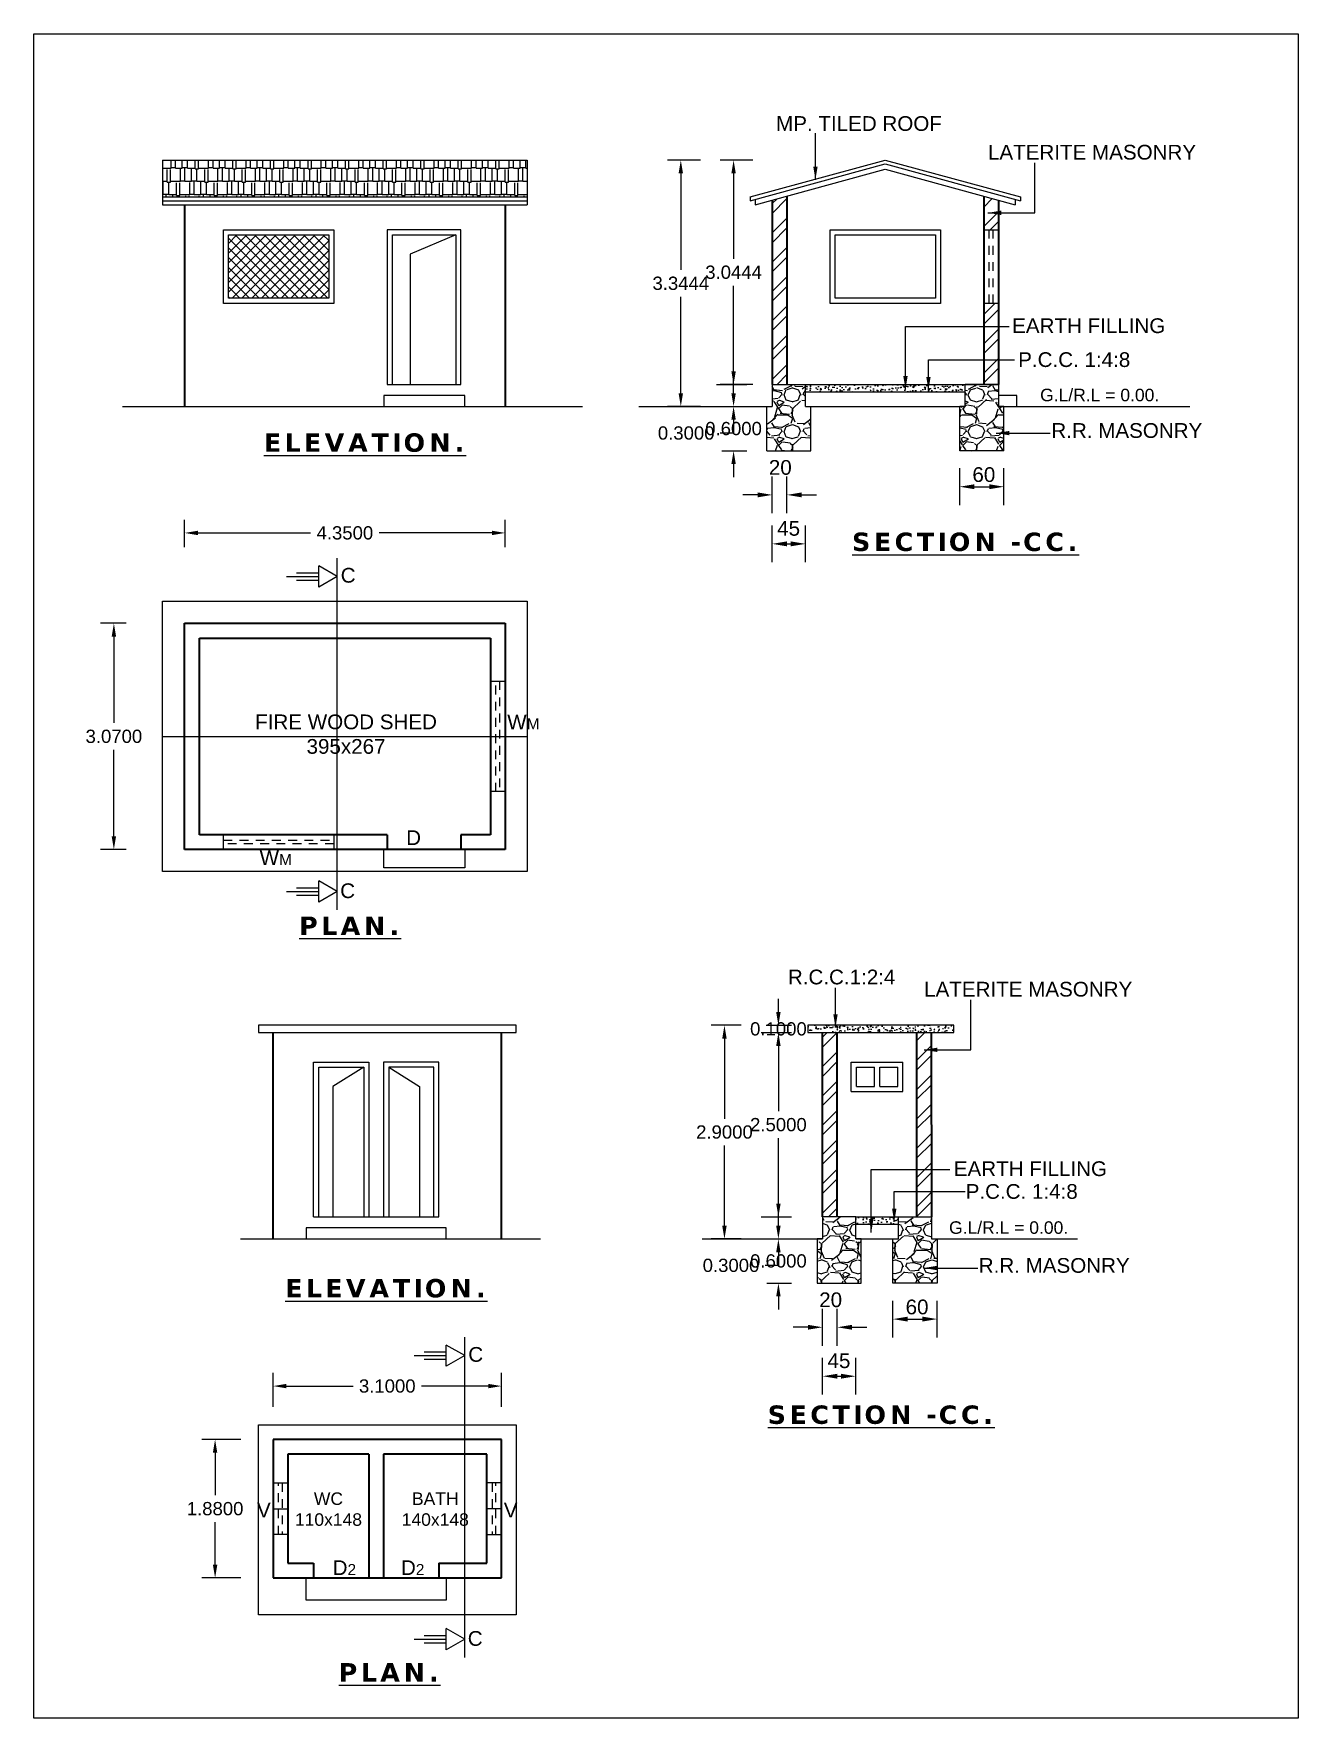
# Model space of a CAD drawing. Header units: metres. Extents: x 14 to 203, y 4 to 269.
# Drawn here: x 24.18 to 41.35, y 13.54 to 36.41 of the extents above; entities that cross this region are included whole.
import ezdxf

# ---------------------------------------------------------------- set-up
doc = ezdxf.new("R2010")
doc.units = ezdxf.units.M
doc.header["$MEASUREMENT"] = 0
doc.linetypes.add('ACAD_ISO02W100', pattern=[15, 12, -3])
doc.linetypes.add('ACAD_ISO09W100', pattern=[45, 24, -3, 6, -3, 6, -3])
doc.layers.add('BLK_1_FLR_0_BLT_UP_AREA_EXISTING', color=7, linetype='Continuous', plot=False)
doc.layers.add('BLK_1_HT_OF_BLDG', color=5, linetype='Continuous', plot=False)
doc.layers.add('BLK_2_FLR_0_BLT_UP_AREA_EXISTING', color=7, linetype='Continuous')
doc.layers.add('BLK_2_HT_OF_BLDG', color=5, linetype='Continuous')
doc.styles.get("Standard").update_dxf_attribs({"font": 'ARIAL.TTF'})
doc.dimstyles.get("Standard").update_dxf_attribs({"dimtxt": 0.18, "dimasz": 0.18, "dimexe": 0.18, "dimexo": 0.0625, "dimgap": 0.09, "dimtad": 0, "dimtih": 1, "dimtoh": 1, "dimdec": 4, "dimzin": 0, "dimdsep": 46, "dimtxsty": 'Standard', "dimcen": 0.09, "dimadec": 0, "dimazin": 0, "dimtfac": 1, "dimtdec": 4, "dimtofl": 0, "dimtmove": 0, "dimatfit": 3, "dimfxl": 1, "dimtolj": 1, "dimtzin": 0, "dimarcsym": 0})
pattern_1 = [(50, (-1184.629792544106, 198.1654345888273), (0.1434520365201507, -0.012550426996519), [0.015, -0.165]), (355, (-1184.629792544106, 198.1654345888273), (-0.0277502667226, 0.1504384267400024), [0.012, -0.132]), (100.4514, (-1184.617838208106, 198.1643887208273), (0.1157018763428043, 0.1378879084121907), [0.012748038, -0.1402284223999999]), (46.18419999999999, (-1184.629792544106, 198.2054345888273), (0.2134482097251289, -0.0331038028658036), [0.0225, -0.2475]), (96.63559999999998, (-1184.612005195106, 198.2026759274273), (0.1869325411097407, 0.1948235741800884), [0.0191220576, -0.2103426]), (351.1842000000001, (-1184.629792544106, 198.2054345888273), (0.1869323890267254, 0.1948237201850649), [0.018, -0.198]), (21, (-1184.609792544106, 198.1954345888273), (0.1193814104236923, -0.0805237781330678), [0.015, -0.165]), (326, (-1184.609792544106, 198.1954345888273), (0.0486630663843164, 0.1450300090093706), [0.012, -0.132]), (71.45140000000002, (-1184.599844097506, 198.1887242676273), (0.168044525716298, 0.0645060993419905), [0.012748038, -0.1402284223999999]), (37.5, (-1184.629792544106, 198.1654345888273), (0.0024319710634581, 0.0665787707662623), [0, -0.1304, 0, -0.134, 0, -0.1325]), (7.499999999999998, (-1184.629792544106, 198.1654345888273), (0.0526139074884297, 0.0788823423764721), [0, -0.0764, 0, -0.1274, 0, -0.0505]), (327.5, (-1184.674392544106, 198.1654345888273), (0.1067644872344818, -0.004510974346876), [0, -0.05, 0, -0.156, 0, -0.207]), (317.5, (-1184.694392544106, 198.1654345888273), (0.1166372338684772, 0.0200209964664635), [0, -0.065, 0, -0.1036, 0, -0.147])]

msp = doc.modelspace()

# ---------------------------------------------------------------- texts
at = {"ltscale": 2}
for s, insert, char_height, width, attachment_point in [('MP. TILED ROOF', (34.25759860889684, 35.28655241762525), 0.2, 2.328700848662411, 1), ('LATERITE MASONRY', (39.95867191594863, 34.89728552197657), 0.2, 3.917572442727686, 3), ('EARTH FILLING', (37.46134055181511, 32.54227226195256), 0.2, 3.917572442727686, 1), ('P.C.C. 1:4:8', (37.54384774764407, 32.08179730155475), 0.2, 3.917572442727686, 1), ('G.L/R.L = 0.00.', (38.65015245416709, 31.50054897692186), 0.17, 1.902309578302373, 5), ('R.R. MASONRY', (40.04270563638335, 31.11964341415224), 0.2, 3.917572442727686, 3), ('{\\fVerdana|b1|i0|c0|p34;\\T1.2;\\LELEVATION.}', (27.30598619014234, 30.98114104159016), 0.25, 2.736021537116902, 1), ('{\\fVerdana|b1|i0|c0|p34;\\T1.2;\\LSECTION -CC.}', (35.28913493919834, 29.63391553307975), 0.25, 3.124138712859421, 1), ('C', (28.34779587770658, 29.15442295746885), 0.2, 0.3750695837962849, 1), ('C', (28.34068830203558, 24.87274068751074), 0.2, 0.3750695837962849, 1), ('{\\fVerdana|b1|i0|c0|p34;\\T1.2;\\LPLAN.}', (27.78316874575313, 24.42243928522767), 0.25, 1.267635154553572, 1), ('R.C.C.1:2:4', (34.41787322351496, 23.70169282727345), 0.2, 3.917572442727686, 1), ('LATERITE MASONRY', (39.09240177388921, 23.53598232548136), 0.2, 3.917572442727686, 3), ('EARTH FILLING', (36.66963969278237, 21.0996215941997), 0.2, 3.917572442727686, 1), ('P.C.C. 1:4:8', (36.83071376511299, 20.79067322614779), 0.2, 3.917572442727686, 1), ('G.L/R.L = 0.00.', (37.41380194837103, 20.19925810273573), 0.17, 1.902309578302373, 5), ('R.R. MASONRY', (39.05760676594565, 19.7864365494146), 0.2, 3.917572442727686, 3), ('{\\fVerdana|b1|i0|c0|p34;\\T1.2;\\LELEVATION.}', (27.59464021414067, 19.50241689284736), 0.25, 2.736021537116902, 1), ('C', (30.07935949513819, 18.57863267912), 0.2, 0.3750695837962849, 1), ('{\\fVerdana|b1|i0|c0|p34;\\T1.2;\\LSECTION -CC.}', (34.14403658683881, 17.78570593861252), 0.25, 3.124138712859421, 1), ('C', (30.07225191946725, 14.72329166940689), 0.2, 0.3750695837962849, 1), ('{\\fVerdana|b1|i0|c0|p34;\\T1.2;\\LPLAN.}', (28.32101527723649, 14.28802061694492), 0.25, 1.267635154553572, 1)]:
    msp.add_mtext(s, dxfattribs=dict(at, insert=insert, char_height=char_height, width=width, attachment_point=attachment_point))
at = {"ltscale": 2, "char_height": 0.2, "attachment_point": 5}
for s, insert in [('\\A1;20', (34.31472134508465, 30.51713938860665)), ('\\A1;60', (37.07774616801936, 30.42002751480757)), ('\\A1;45', (34.42768408573045, 29.69010169188107)), ('\\A1;20', (34.99817458586984, 19.21867230922581)), ('\\A1;60', (36.17119940880548, 19.12156043542656)), ('\\A1;45', (35.11113732651569, 18.3916346125002))]:
    msp.add_mtext(s, dxfattribs=dict(at, insert=insert))
at = {"ltscale": 1.5, "attachment_point": 5}
for s, insert, char_height, width in [('FIRE WOOD SHED\\P395x267', (28.42016123320383, 26.89684255712945), 0.2, 2.665070143828924), ('W{\\H0.75x;M}', (30.82745258371364, 27.06280264449845), 0.2, 0.2222104981984012), ('D', (29.33711892082232, 25.49292617790015), 0.2, 0.2222104981984012), ('W{\\H0.75x;M}', (27.46590432645951, 25.22114624526225), 0.2, 0.2222104981984012), ('V', (27.30465482360978, 16.36531146619997), 0.2, 0.2222104981984012), ('WC\\P110x148', (28.18135194664262, 16.37745303215116), 0.17, 0.9301062659212039), ('BATH\\P140x148', (29.6313519466425, 16.37745303215128), 0.17, 0.9301062659212039), ('V', (30.65468629284846, 16.36531146619997), 0.2, 0.2222104981984012), ('D{\\H0.75x;2}', (28.39751244988963, 15.58368147836518), 0.2, 0.2222104981984012), ('D{\\H0.75x;2}', (29.32442033689302, 15.58368147836518), 0.2, 0.2222104981984012)]:
    msp.add_mtext(s, dxfattribs=dict(at, insert=insert, char_height=char_height, width=width))

# ---------------------------------------------------------------- blocks, each defined once
blk = doc.blocks.new('A$C3F4E3B21')
at = {"lineweight": 13}
for p, q in [((-2.213434982e-06, 150.0000149215157), (19.99999778656501, 150.0000149215157)), ((-2.2134352093e-06, 1.49215154579e-05), (-2.213434982e-06, 150.0000149215157)), ((19.99999778656501, 150.0000149215157), (19.99999778656478, 1.49215154579e-05)), ((19.99999778656478, 1.49215154579e-05), (-2.2134352093e-06, 1.49215154579e-05))]:
    blk.add_line(p, q, dxfattribs=at)
at = {"linetype": 'ACAD_ISO02W100', "lineweight": 13}
for p, q in [((7.499997786564789, 1.49215154579e-05), (7.499997786565018, 150.0000149215157)), ((12.49999778656502, 150.0000149215157), (12.49999778656479, 1.49215154579e-05))]:
    blk.add_line(p, q, dxfattribs=at)
blk = doc.blocks.new('*D75')
at = {"color": 0, "lineweight": -2, "ltscale": 1.5, "transparency": 16777216}
for p, q in [((26.22953115875436, 29.43428548591956), (26.22953115875436, 29.80931045350007)), ((30.57953115875432, 29.43428548591956), (30.57953115875432, 29.80931045350007)), ((26.40953115875436, 29.62931045350007), (27.93758709327003, 29.62931045350007)), ((30.39953115875432, 29.62931045350007), (28.87147522423865, 29.62931045350007))]:
    blk.add_line(p, q, dxfattribs=at)
at = {"color": 0, "ltscale": 1.5, "transparency": 16777216}
for points in [[(26.40953115875436, 29.65931045350007), (26.40953115875436, 29.59931045350007), (26.22953115875436, 29.62931045350007)], [(30.39953115875432, 29.65931045350007), (30.39953115875432, 29.59931045350007), (30.57953115875432, 29.62931045350007)]]:
    blk.add_solid(points, dxfattribs=at)
at = {"layer": 'Defpoints', "color": 0, "ltscale": 1.5, "transparency": 16777216}
for p in [(30.57953115875432, 29.62931045350007), (26.22953115875436, 29.37178548591956), (30.57953115875432, 29.37178548591956)]:
    blk.add_point(p, dxfattribs=at)
at = {"color": 0, "ltscale": 1.5, "transparency": 16777216, "insert": (28.40453115875434, 29.62931045350007), "char_height": 0.18, "attachment_point": 5}
blk.add_mtext('\\A1;4.3500', dxfattribs=at)
blk = doc.blocks.new('*D76')
at = {"color": 0, "lineweight": -2, "ltscale": 1.5, "transparency": 16777216}
for p, q in [((25.4340459017215, 28.40255673552025), (25.08876963566236, 28.40255673552025)), ((25.26876963566235, 28.22255673552025), (25.26876963566235, 27.04952126485182)), ((25.26876963566235, 25.51255673552037), (25.26876963566235, 26.6855922061888)), ((25.4340459017215, 25.33255673552037), (25.08876963566236, 25.33255673552037))]:
    blk.add_line(p, q, dxfattribs=at)
at = {"color": 0, "ltscale": 1.5, "transparency": 16777216}
for points in [[(25.23876963566235, 28.22255673552025), (25.29876963566235, 28.22255673552025), (25.26876963566235, 28.40255673552025)], [(25.23876963566235, 25.51255673552037), (25.29876963566235, 25.51255673552037), (25.26876963566235, 25.33255673552037)]]:
    blk.add_solid(points, dxfattribs=at)
at = {"layer": 'Defpoints', "color": 0, "ltscale": 1.5, "transparency": 16777216}
for p in [(25.49654590172151, 28.40255673552025), (25.26876963566235, 25.33255673552037), (25.49654590172151, 25.33255673552037)]:
    blk.add_point(p, dxfattribs=at)
at = {"color": 0, "ltscale": 1.5, "transparency": 16777216, "insert": (25.26876963566234, 26.86755673552032), "char_height": 0.18, "attachment_point": 5}
blk.add_mtext('\\A1;3.0700', dxfattribs=at)
blk = doc.blocks.new('A$C6FE02BB8')
at = {"lineweight": 13}
for p, q in [((-9.3967306384e-05, -5.8797343172e-06), (-9.3967306384e-05, 19.99999412026568)), ((-9.3967306384e-05, 19.99999412026568), (149.9999060326936, 19.99999412026568)), ((149.9999060326936, 19.99999412026568), (149.9999060326936, -5.8797343172e-06)), ((149.9999060326936, -5.8797343172e-06), (-9.3967306384e-05, -5.8797343172e-06))]:
    blk.add_line(p, q, dxfattribs=at)
at = {"linetype": 'ACAD_ISO02W100', "lineweight": 13}
for p, q in [((-9.3967306384e-05, 12.49999412026568), (149.9999060326936, 12.49999412026568)), ((149.9999060326936, 7.499994120265682), (-9.3967306384e-05, 7.499994120265682))]:
    blk.add_line(p, q, dxfattribs=at)
blk = doc.blocks.new('A$C7C5553B5')
at = {"lineweight": 13}
for p, q in [((0.0001190226030303, 100.0000061043383), (20.00011902260303, 100.0000061043383)), ((0.0001190226030303, 6.1043383539e-06), (0.0001190226030303, 100.0000061043383)), ((0.0001190226030303, 100.0000061043383), (20.00011902260303, 100.0000061043383)), ((20.00011902260303, 100.0000061043383), (20.00011902260303, 6.1043383539e-06)), ((20.00011902260303, 6.1043383539e-06), (0.0001190226030303, 6.1043383539e-06))]:
    blk.add_line(p, q, dxfattribs=at)
at = {"linetype": 'ACAD_ISO02W100', "lineweight": 13}
for p, q in [((7.50011902260303, 6.1043383539e-06), (7.50011902260303, 100.0000061043383)), ((12.50011902260303, 100.0000061043383), (12.50011902260303, 6.1043383539e-06))]:
    blk.add_line(p, q, dxfattribs=at)
blk = doc.blocks.new('A$C154754DE')
at = {"lineweight": 13, "ltscale": 1.5}
blk.add_blockref('A$C7C5553B5', (-20.00011902260303, -100.0000061043383), dxfattribs=at)
blk = doc.blocks.new('A$C644366BB')
for p, q in [((0, 0), (45, 0)), ((45, -30), (45, 0)), ((-7.5, -90), (-7.5, -30)), ((-7.5, -30), (0, -30)), ((45, -30), (52.5, -30)), ((52.5, -90), (52.5, -30)), ((-7.5, -90), (52.5, -90))]:
    blk.add_line(p, q)
at = {"ltscale": 2}
blk.add_line((0, 0), (0, -30), dxfattribs=at)
blk = doc.blocks.new('*D77')
at = {"color": 0, "lineweight": -2, "ltscale": 1.5, "transparency": 16777216}
for p, q in [((33.68052248269885, 31.82493215420167), (33.68052248269885, 32.00493215420167)), ((33.4468371038318, 31.64493215420167), (33.86052248269885, 31.64493215420167)), ((33.4468371038318, 31.34493215420175), (33.86052248269885, 31.34493215420175)), ((33.68052248269885, 31.16493215420174), (33.68052248269885, 30.98493215420174)), ((33.68052248269885, 30.98493215420174), (33.50052248269885, 30.98493215420174))]:
    blk.add_line(p, q, dxfattribs=at)
at = {"color": 0, "ltscale": 1.5, "transparency": 16777216}
for points in [[(33.65052248269885, 31.82493215420167), (33.71052248269885, 31.82493215420167), (33.68052248269885, 31.64493215420167)], [(33.65052248269885, 31.16493215420174), (33.71052248269885, 31.16493215420174), (33.68052248269885, 31.34493215420175)]]:
    blk.add_solid(points, dxfattribs=at)
at = {"layer": 'Defpoints', "color": 0, "ltscale": 1.5, "transparency": 16777216}
for p in [(33.3843371038318, 31.64493215420167), (33.3843371038318, 31.34493215420175), (33.68052248269885, 31.34493215420175)]:
    blk.add_point(p, dxfattribs=at)
at = {"color": 0, "ltscale": 1.5, "transparency": 16777216, "insert": (33.03720051816951, 30.98493215420175), "char_height": 0.18, "attachment_point": 5}
blk.add_mtext('\\A1;0.3000', dxfattribs=at)
blk = doc.blocks.new('*D78')
at = {"color": 0, "lineweight": -2, "ltscale": 1.5, "transparency": 16777216}
for p, q in [((33.68052248269886, 31.52493215420174), (33.68052248269886, 31.70493215420175)), ((33.52183710383219, 31.34493215420175), (33.86052248269886, 31.34493215420175)), ((33.52183710383219, 30.74493215420174), (33.86052248269886, 30.74493215420174)), ((33.68052248269886, 30.56493215420174), (33.68052248269886, 30.38493215420174))]:
    blk.add_line(p, q, dxfattribs=at)
at = {"color": 0, "ltscale": 1.5, "transparency": 16777216}
for points in [[(33.65052248269885, 31.52493215420174), (33.71052248269886, 31.52493215420174), (33.68052248269886, 31.34493215420175)], [(33.65052248269885, 30.56493215420174), (33.71052248269886, 30.56493215420174), (33.68052248269886, 30.74493215420174)]]:
    blk.add_solid(points, dxfattribs=at)
at = {"layer": 'Defpoints', "color": 0, "ltscale": 1.5, "transparency": 16777216}
for p in [(33.45933710383218, 31.34493215420175), (33.45933710383218, 30.74493215420174), (33.68052248269886, 30.74493215420174)]:
    blk.add_point(p, dxfattribs=at)
at = {"color": 0, "ltscale": 1.5, "transparency": 16777216, "insert": (33.68052248269885, 31.04493215420226), "char_height": 0.18, "attachment_point": 5}
blk.add_mtext('\\A1;0.6000', dxfattribs=at)
blk = doc.blocks.new('*D79')
at = {"color": 0, "lineweight": -2, "ltscale": 1.5, "transparency": 16777216}
for p, q in [((33.94149240600001, 34.68930710997876), (33.50052248269885, 34.68930710997876)), ((33.68052248269885, 34.50930710997876), (33.68052248269885, 33.34908416142173)), ((33.68052248269885, 31.82493215420167), (33.68052248269885, 32.9851551027587)), ((33.9421174059998, 31.64493215420167), (33.50052248269885, 31.64493215420167))]:
    blk.add_line(p, q, dxfattribs=at)
at = {"color": 0, "ltscale": 1.5, "transparency": 16777216}
for points in [[(33.65052248269885, 34.50930710997876), (33.71052248269885, 34.50930710997876), (33.68052248269885, 34.68930710997876)], [(33.65052248269885, 31.82493215420167), (33.71052248269885, 31.82493215420167), (33.68052248269885, 31.64493215420167)]]:
    blk.add_solid(points, dxfattribs=at)
at = {"layer": 'Defpoints', "color": 0, "ltscale": 1.5, "transparency": 16777216}
for p in [(34.00399240600001, 34.68930710997876), (33.68052248269885, 31.64493215420167), (34.00461740599979, 31.64493215420167)]:
    blk.add_point(p, dxfattribs=at)
at = {"color": 0, "ltscale": 1.5, "transparency": 16777216, "insert": (33.68052248269884, 33.16711963209022), "char_height": 0.18, "attachment_point": 5}
blk.add_mtext('\\A1;3.0444', dxfattribs=at)
blk = doc.blocks.new('*D80')
at = {"layer": 'BLK_1_HT_OF_BLDG', "color": 0, "lineweight": -2, "ltscale": 1.5, "transparency": 16777216}
for p, q in [((33.23089747737947, 34.68930710997876), (32.78417904613725, 34.68930710997876)), ((32.96417904613725, 34.50930710997876), (32.96417904613725, 33.19908416142177)), ((32.96417904613725, 31.52493215420174), (32.96417904613725, 32.83515510275873)), ((33.2315224773792, 31.34493215420175), (32.78417904613725, 31.34493215420175))]:
    blk.add_line(p, q, dxfattribs=at)
at = {"layer": 'BLK_1_HT_OF_BLDG', "color": 0, "ltscale": 1.5, "transparency": 16777216}
for points in [[(32.93417904613725, 34.50930710997876), (32.99417904613725, 34.50930710997876), (32.96417904613725, 34.68930710997876)], [(32.93417904613725, 31.52493215420174), (32.99417904613725, 31.52493215420174), (32.96417904613725, 31.34493215420175)]]:
    blk.add_solid(points, dxfattribs=at)
at = {"layer": 'Defpoints', "color": 0, "ltscale": 1.5, "transparency": 16777216}
for p in [(33.29339747737947, 34.68930710997876), (32.96417904613725, 31.34493215420175), (33.2940224773792, 31.34493215420175)]:
    blk.add_point(p, dxfattribs=at)
at = {"layer": 'BLK_1_HT_OF_BLDG', "color": 0, "ltscale": 1.5, "transparency": 16777216, "insert": (32.96417904613724, 33.01711963209026), "char_height": 0.18, "attachment_point": 5}
blk.add_mtext('\\A1;3.3444', dxfattribs=at)
blk = doc.blocks.new('A$C31AD4B39')
at = {"lineweight": 13}
for p, q in [((-20.00000000000023, -35), (-20, 35)), ((-20, 35), (0, 35)), ((0, 35), (-2.274e-13, -35)), ((-20, 0), (0, 0)), ((-2.274e-13, -35), (-20.00000000000023, -35))]:
    blk.add_line(p, q, dxfattribs=at)
at = {"linetype": 'ACAD_ISO02W100', "lineweight": 13}
for p, q in [((-12.50000000000023, -35), (-12.5, 35)), ((-7.5, 35), (-7.500000000000227, -35))]:
    blk.add_line(p, q, dxfattribs=at)
blk = doc.blocks.new('*D81')
at = {"color": 0, "lineweight": -2, "ltscale": 1.5, "transparency": 16777216}
for p, q in [((27.42967055822902, 17.76893665318424), (27.42967055822902, 18.2287090205918)), ((30.52967055822893, 17.76893665318424), (30.52967055822893, 18.2287090205918)), ((27.60967055822902, 18.0487090205918), (28.51640998524125, 18.0487090205918)), ((30.34967055822893, 18.0487090205918), (29.4429311312167, 18.0487090205918))]:
    blk.add_line(p, q, dxfattribs=at)
at = {"color": 0, "ltscale": 1.5, "transparency": 16777216}
for points in [[(27.60967055822902, 18.0787090205918), (27.60967055822902, 18.0187090205918), (27.42967055822902, 18.0487090205918)], [(30.34967055822893, 18.0787090205918), (30.34967055822893, 18.0187090205918), (30.52967055822893, 18.0487090205918)]]:
    blk.add_solid(points, dxfattribs=at)
at = {"layer": 'Defpoints', "color": 0, "ltscale": 1.5, "transparency": 16777216}
for p in [(27.42967055822902, 18.0487090205918), (27.42967055822902, 17.70643665318424), (30.52967055822893, 17.70643665318424)]:
    blk.add_point(p, dxfattribs=at)
at = {"color": 0, "ltscale": 1.5, "transparency": 16777216, "insert": (28.97967055822898, 18.0487090205918), "char_height": 0.18, "attachment_point": 5}
blk.add_mtext('\\A1;3.1000', dxfattribs=at)
blk = doc.blocks.new('*D82')
at = {"color": 0, "lineweight": -2, "ltscale": 1.5, "transparency": 16777216}
for p, q in [((26.99118298943444, 17.32396800749714), (26.46270339948314, 17.32396800749714)), ((26.64270339948314, 17.14396800749714), (26.64270339948314, 16.56587114528705)), ((26.64270339948314, 15.62396800749715), (26.64270339948314, 16.20206486970724)), ((26.99118298943444, 15.44396800749715), (26.46270339948314, 15.44396800749715))]:
    blk.add_line(p, q, dxfattribs=at)
at = {"color": 0, "ltscale": 1.5, "transparency": 16777216}
for points in [[(26.61270339948314, 17.14396800749714), (26.67270339948314, 17.14396800749714), (26.64270339948314, 17.32396800749714)], [(26.61270339948314, 15.62396800749715), (26.67270339948314, 15.62396800749715), (26.64270339948314, 15.44396800749715)]]:
    blk.add_solid(points, dxfattribs=at)
at = {"layer": 'Defpoints', "color": 0, "ltscale": 1.5, "transparency": 16777216}
for p in [(27.05368298943444, 17.32396800749714), (26.64270339948314, 15.44396800749715), (27.05368298943444, 15.44396800749715)]:
    blk.add_point(p, dxfattribs=at)
at = {"color": 0, "ltscale": 1.5, "transparency": 16777216, "insert": (26.64270339948314, 16.38396800749715), "char_height": 0.18, "attachment_point": 5}
blk.add_mtext('\\A1;1.8800', dxfattribs=at)
blk = doc.blocks.new('*D83')
at = {"color": 0, "lineweight": -2, "ltscale": 1.5, "transparency": 16777216}
for p, q in [((34.28897572348467, 20.52646507482081), (34.28897572348467, 20.70646507482081)), ((34.05529034461728, 20.34646507482081), (34.46897572348467, 20.34646507482081)), ((34.05529034461728, 20.04646507482073), (34.46897572348467, 20.04646507482073)), ((34.28897572348467, 19.68646507482073), (34.10897572348467, 19.68646507482073)), ((34.28897572348467, 19.86646507482073), (34.28897572348467, 19.68646507482073))]:
    blk.add_line(p, q, dxfattribs=at)
at = {"color": 0, "ltscale": 1.5, "transparency": 16777216}
for points in [[(34.25897572348467, 20.52646507482081), (34.31897572348467, 20.52646507482081), (34.28897572348467, 20.34646507482081)], [(34.25897572348467, 19.86646507482073), (34.31897572348467, 19.86646507482073), (34.28897572348467, 20.04646507482073)]]:
    blk.add_solid(points, dxfattribs=at)
at = {"layer": 'Defpoints', "color": 0, "ltscale": 1.5, "transparency": 16777216}
for p in [(33.99279034461728, 20.34646507482081), (33.99279034461728, 20.04646507482073), (34.28897572348467, 20.04646507482073)]:
    blk.add_point(p, dxfattribs=at)
at = {"color": 0, "ltscale": 1.5, "transparency": 16777216, "insert": (33.64565375895533, 19.68646507482073), "char_height": 0.18, "attachment_point": 5}
blk.add_mtext('\\A1;0.3000', dxfattribs=at)
blk = doc.blocks.new('*D84')
at = {"color": 0, "lineweight": -2, "ltscale": 1.5, "transparency": 16777216}
for p, q in [((34.28897572348468, 20.22646507482073), (34.28897572348468, 20.40646507482073)), ((34.13029034461704, 20.04646507482073), (34.46897572348468, 20.04646507482073)), ((34.13029034461704, 19.44646507482071), (34.46897572348468, 19.44646507482071)), ((34.28897572348468, 19.26646507482071), (34.28897572348468, 19.08646507482071))]:
    blk.add_line(p, q, dxfattribs=at)
at = {"color": 0, "ltscale": 1.5, "transparency": 16777216}
for points in [[(34.25897572348468, 20.22646507482073), (34.31897572348468, 20.22646507482073), (34.28897572348468, 20.04646507482073)], [(34.25897572348468, 19.26646507482071), (34.31897572348468, 19.26646507482071), (34.28897572348468, 19.44646507482071)]]:
    blk.add_solid(points, dxfattribs=at)
at = {"layer": 'Defpoints', "color": 0, "ltscale": 1.5, "transparency": 16777216}
for p in [(34.06779034461704, 20.04646507482073), (34.06779034461704, 19.44646507482071), (34.28897572348468, 19.44646507482071)]:
    blk.add_point(p, dxfattribs=at)
at = {"color": 0, "ltscale": 1.5, "transparency": 16777216, "insert": (34.28897572348467, 19.74646507482124), "char_height": 0.18, "attachment_point": 5}
blk.add_mtext('\\A1;0.6000', dxfattribs=at)
blk = doc.blocks.new('*D85')
at = {"color": 0, "lineweight": -2, "ltscale": 1.5, "transparency": 16777216}
for p, q in [((34.05529034461728, 22.84646507482076), (34.46897572348467, 22.84646507482076)), ((34.28897572348467, 22.66646507482076), (34.28897572348467, 21.77836821261069)), ((34.28897572348467, 20.52646507482081), (34.28897572348467, 21.41456193703088)), ((34.05779034461733, 20.34646507482081), (34.46897572348467, 20.34646507482081))]:
    blk.add_line(p, q, dxfattribs=at)
at = {"color": 0, "ltscale": 1.5, "transparency": 16777216}
for points in [[(34.25897572348467, 22.66646507482076), (34.31897572348467, 22.66646507482076), (34.28897572348467, 22.84646507482076)], [(34.25897572348467, 20.52646507482081), (34.31897572348467, 20.52646507482081), (34.28897572348467, 20.34646507482081)]]:
    blk.add_solid(points, dxfattribs=at)
at = {"layer": 'Defpoints', "color": 0, "ltscale": 1.5, "transparency": 16777216}
for p in [(33.99279034461728, 22.84646507482076), (34.28897572348467, 22.84646507482076), (33.99529034461733, 20.34646507482081)]:
    blk.add_point(p, dxfattribs=at)
at = {"color": 0, "ltscale": 1.5, "transparency": 16777216, "insert": (34.28897572348466, 21.59646507482079), "char_height": 0.18, "attachment_point": 5}
blk.add_mtext('\\A1;2.5000', dxfattribs=at)
blk = doc.blocks.new('*D86')
at = {"color": 0, "lineweight": -2, "ltscale": 1.5, "transparency": 16777216}
for p, q in [((34.28897572348468, 23.12646507482065), (34.28897572348468, 23.30646507482065)), ((34.12293220277246, 22.94646507482065), (34.46897572348468, 22.94646507482065)), ((34.1285403752467, 22.84646507482076), (34.46897572348468, 22.84646507482076)), ((34.28897572348468, 22.66646507482076), (34.28897572348468, 22.48646507482076))]:
    blk.add_line(p, q, dxfattribs=at)
at = {"color": 0, "ltscale": 1.5, "transparency": 16777216}
for points in [[(34.25897572348468, 23.12646507482065), (34.31897572348468, 23.12646507482065), (34.28897572348468, 22.94646507482065)], [(34.25897572348468, 22.66646507482076), (34.31897572348468, 22.66646507482076), (34.28897572348468, 22.84646507482076)]]:
    blk.add_solid(points, dxfattribs=at)
at = {"layer": 'Defpoints', "color": 0, "ltscale": 1.5, "transparency": 16777216}
for p in [(34.06043220277246, 22.94646507482065), (34.0660403752467, 22.84646507482076), (34.28897572348468, 22.84646507482076)]:
    blk.add_point(p, dxfattribs=at)
at = {"color": 0, "ltscale": 1.5, "transparency": 16777216, "insert": (34.28897572348467, 22.89646507482071), "char_height": 0.18, "attachment_point": 5}
blk.add_mtext('\\A1;0.1000', dxfattribs=at)
blk = doc.blocks.new('*D87')
at = {"layer": 'BLK_2_HT_OF_BLDG', "color": 0, "lineweight": -2, "ltscale": 1.5, "transparency": 16777216}
for p, q in [((33.78487047479388, 22.94646507482065), (33.37654392042863, 22.94646507482065)), ((33.55654392042862, 22.76646507482065), (33.55654392042862, 21.6783682126106)), ((33.55654392042862, 20.22646507482073), (33.55654392042862, 21.31456193703078)), ((33.78487047479388, 20.04646507482073), (33.37654392042863, 20.04646507482073))]:
    blk.add_line(p, q, dxfattribs=at)
at = {"layer": 'BLK_2_HT_OF_BLDG', "color": 0, "ltscale": 1.5, "transparency": 16777216}
for points in [[(33.52654392042862, 22.76646507482065), (33.58654392042863, 22.76646507482065), (33.55654392042862, 22.94646507482065)], [(33.52654392042862, 20.22646507482073), (33.58654392042863, 20.22646507482073), (33.55654392042862, 20.04646507482073)]]:
    blk.add_solid(points, dxfattribs=at)
at = {"layer": 'Defpoints', "color": 0, "ltscale": 1.5, "transparency": 16777216}
for p in [(33.84737047479388, 22.94646507482065), (33.55654392042862, 20.04646507482073), (33.84737047479388, 20.04646507482073)]:
    blk.add_point(p, dxfattribs=at)
at = {"layer": 'BLK_2_HT_OF_BLDG', "color": 0, "ltscale": 1.5, "transparency": 16777216, "insert": (33.55654392042862, 21.49646507482069), "char_height": 0.18, "attachment_point": 5}
blk.add_mtext('\\A1;2.9000', dxfattribs=at)

# ---------------------------------------------------------------- dimensions: what is measured, and where the dimension line sits
at = {"ltscale": 1.5}
for base, p1, p2, picture, middle in [((33.68052248269885, 31.64493215420167), (34.00399240600001, 34.68930710997876), (34.00461740599979, 31.64493215420167), '*D79', (33.68052248269884, 33.16711963209022)), ((33.68052248269885, 31.34493215420175), (33.3843371038318, 31.64493215420167), (33.3843371038318, 31.34493215420175), '*D77', (33.03720051816951, 30.98493215420175)), ((25.26876963566235, 25.33255673552037), (25.49654590172151, 28.40255673552025), (25.49654590172151, 25.33255673552037), '*D76', (25.26876963566234, 26.86755673552032)), ((34.28897572348467, 22.84646507482076), (33.99529034461733, 20.34646507482081), (33.99279034461728, 22.84646507482076), '*D85', (34.28897572348466, 21.59646507482079)), ((34.28897572348467, 20.04646507482073), (33.99279034461728, 20.34646507482081), (33.99279034461728, 20.04646507482073), '*D83', (33.64565375895533, 19.68646507482073)), ((26.64270339948314, 15.44396800749715), (27.05368298943444, 17.32396800749714), (27.05368298943444, 15.44396800749715), '*D82', (26.64270339948314, 16.38396800749715))]:
    dim = msp.add_linear_dim(base=base, p1=p1, p2=p2, angle=90, dimstyle='Standard', dxfattribs=at)
    dim.commit()
    dim.dimension.update_dxf_attribs({"geometry": picture, "text_midpoint": middle})
for base, p1, p2, picture, middle in [((33.68052248269886, 30.74493215420174), (33.45933710383218, 31.34493215420175), (33.45933710383218, 30.74493215420174), '*D78', (33.68052248269885, 31.04493215420226)), ((34.28897572348468, 22.84646507482076), (34.06043220277246, 22.94646507482065), (34.0660403752467, 22.84646507482076), '*D86', (34.28897572348467, 22.89646507482071)), ((34.28897572348468, 19.44646507482071), (34.06779034461704, 20.04646507482073), (34.06779034461704, 19.44646507482071), '*D84', (34.28897572348467, 19.74646507482124))]:
    dim = msp.add_linear_dim(base=base, p1=p1, p2=p2, angle=90, dimstyle='Standard', dxfattribs=at)
    dim.commit()
    dim.dimension.update_dxf_attribs({"geometry": picture, "text_midpoint": middle, "dimtype": 160})
for base, p1, p2, picture, middle in [((30.57953115875432, 29.62931045350007), (26.22953115875436, 29.37178548591956), (30.57953115875432, 29.37178548591956), '*D75', (28.40453115875434, 29.62931045350007)), ((27.42967055822902, 18.0487090205918), (30.52967055822893, 17.70643665318424), (27.42967055822902, 17.70643665318424), '*D81', (28.97967055822898, 18.0487090205918))]:
    dim = msp.add_linear_dim(base=base, p1=p1, p2=p2, dimstyle='Standard', dxfattribs=at)
    dim.commit()
    dim.dimension.update_dxf_attribs({"geometry": picture, "text_midpoint": middle})
at = {"layer": 'BLK_1_HT_OF_BLDG', "ltscale": 1.5}
dim = msp.add_linear_dim(base=(32.96417904613725, 31.34493215420175), p1=(33.29339747737947, 34.68930710997876), p2=(33.2940224773792, 31.34493215420175), angle=90, dimstyle='Standard', dxfattribs=at)
dim.commit()
dim.dimension.update_dxf_attribs({"geometry": '*D80', "text_midpoint": (32.96417904613724, 33.01711963209026)})
at = {"layer": 'BLK_2_HT_OF_BLDG', "ltscale": 1.5}
dim = msp.add_linear_dim(base=(33.55654392042862, 20.04646507482073), p1=(33.84737047479388, 22.94646507482065), p2=(33.84737047479388, 20.04646507482073), angle=90, dimstyle='Standard', dxfattribs=at)
dim.commit()
dim.dimension.update_dxf_attribs({"geometry": '*D87', "text_midpoint": (33.55654392042862, 21.49646507482069)})

# ---------------------------------------------------------------- hatches: boundary and pattern name
at = {"lineweight": 9, "ltscale": 1.5}
h = msp.add_hatch(dxfattribs=at)
h.set_pattern_fill('AR-RSHKE', color=256, scale=0.015, style=0)
h.set_pattern_definition([(0, (-1223.523399561603, 209.0019794559365), (0.3825, 0.18), [0.09, -0.075, 0.105, -0.045, 0.135, -0.06]), (0, (-1223.433399561604, 209.0094794559365), (0.3825, 0.18), [0.075, -0.2850000000000001, 0.06, -0.09]), (0, (-1223.253399561603, 208.9907294559365), (0.3825, 0.18), [0.045, -0.4650000000000001]), (90, (-1223.523399561603, 209.0019794559365), (-0.1275, 0.18), [0.1725, -0.5475]), (90, (-1223.433399561604, 209.0019794559365), (-0.1275, 0.18), [0.16875, -0.5512500000000001]), (90, (-1223.358399561603, 209.0019794559365), (-0.1275, 0.18), [0.1575, -0.5625]), (90, (-1223.253399561603, 208.9907294559365), (-0.1275, 0.18), [0.1725, -0.5475]), (90, (-1223.208399561603, 208.9907294559365), (-0.1275, 0.18), [0.1725, -0.5475]), (90, (-1223.073399561603, 209.0019794559365), (-0.1275, 0.18), [0.165, -0.555])])
h.paths.add_polyline_path([(30.87953115875445, 34.18930710997876), (30.87953115875445, 34.68930710997876), (25.92953115875429, 34.68930710997876), (25.92953115875429, 34.18930710997876)])
at = {"lineweight": 13, "ltscale": 1.5}
h = msp.add_hatch(dxfattribs=at)
h.set_pattern_fill('ANSI32', color=256, scale=0.75, style=0)
h.set_pattern_definition([(45, (-1233.522399916242, 209.0019794559365), (-0.1988737822087164, 0.1988737822087165), []), (45, (-1233.389817394992, 209.0019794559365), (-0.1988737822087164, 0.1988737822087165), [])])
h.paths.add_polyline_path([(34.40538049510576, 34.20134223594565), (34.20538049510549, 34.14684632313895), (34.20538049510549, 31.64493215420167), (34.40538049510576, 31.64493215420167)])
h.paths.add_polyline_path([(37.27538049510571, 33.74493215420166), (37.27538049510571, 34.14650572368394), (37.07538049510589, 34.20100163649045), (37.07538049510589, 33.74493215420166)])
h.paths.add_polyline_path([(37.27538049510514, 32.74493215420167), (37.07538049510589, 32.74493215420167), (37.07538049510532, 31.64493215420167), (37.27538049510571, 31.64493215420167)])
h.paths.add_polyline_path([(37.41134055181493, 32.59227226195264), (39.60603497760388, 32.59227226195264), (39.60603497760388, 32.28475043522326), (37.41134055181493, 32.28475043522326)], flags=9)
at = {"ltscale": 1.5}
h = msp.add_hatch(dxfattribs=at)
h.set_pattern_fill('ANSI37', color=256, scale=0.75, style=0)
h.set_pattern_definition([(45, (-1223.923399561603, 209.0019794559365), (-0.0662912607362388, 0.0662912607362388), []), (135, (-1223.923399561603, 209.0019794559365), (-0.0662912607362388, -0.0662912607362388), [])])
h.paths.add_polyline_path([(28.1845311587544, 33.67493215420166), (26.82453115875433, 33.67493215420166), (26.82453115875433, 32.81493215420166), (28.1845311587544, 32.81493215420166)])
at = {"lineweight": 9, "ltscale": 1.5}
h = msp.add_hatch(dxfattribs=at)
h.set_pattern_fill('GRAVEL', color=256, scale=0.5, style=0)
h.set_pattern_definition([(228.0128, (-1233.162399916242, 209.5019794559365), (-3.999999116079079, -4.500000670803623), [0.067268, -6.659544000000001]), (184.9697, (-1233.207399916242, 209.4519794559364), (6.000000525758816, 0.499995653503526), [0.115434, -11.4279625]), (132.5104, (-1233.322399916242, 209.4419794559365), (4.999995359173404, -5.500004336935599), [0.081394, -8.058016]), (267.2737, (-1233.517399916241, 209.3169794559365), (0.4999980088635952, 10.00000014748673), [0.105119, -10.406779]), (292.8337, (-1233.522399916242, 209.2119794559364), (-2.500004952718568, 5.999998205888887), [0.1030775, -10.2046865]), (357.2737, (-1233.482399916241, 209.1169794559364), (-10.00000014748673, 0.4999980088635957), [0.105119, -10.406779]), (37.6942, (-1233.377399916242, 209.1119794559365), (-6.500003672808986, -4.999995202580263), [0.1390145, -13.7624245]), (72.2553, (-1233.267399916242, 209.1969794559365), (3.500005381352703, 10.99999811561959), [0.131244, -12.9931605]), (121.4296, (-1233.227399916242, 209.3219794559364), (-4.000004117088181, 6.499997518246281), [0.105475, -10.4420365]), (175.2364, (-1233.282399916242, 209.4119794559364), (5.500000473159792, -0.4999957663306305), [0.1204159999999999, -5.90038149999999]), (222.3974, (-1233.402399916242, 209.4219794559364), (-6.000003675536617, -5.499996041007058), [0.155724, -15.4166875]), (138.8141, (-1233.022399916241, 209.3119794559365), (-3.500001473402857, 2.999998656671376), [0.0531505, -5.261922000000001]), (171.4692, (-1233.062399916242, 209.3469794559364), (6.499999142407563, -1.000003955019894), [0.1011184999999999, -10.01075549999999]), (225, (-1233.162399916242, 209.3619794559365), (-1e-16, -0.5000001547244761), [0.0707105, -0.636396]), (203.1986, (-1233.197399916242, 209.4219794559364), (2.499999865333537, 1.000000662632425), [0.038079, -3.769807499999998]), (291.8014, (-1233.232399916242, 209.4069794559365), (-0.4999999552503244, 1.500000136505384), [0.0538515, -2.638730999999999]), (30.9638, (-1233.212399916241, 209.3569794559364), (1.499999011143999, 1.000001241770366), [0.0874644999999999, -2.828011499999996]), (161.5651, (-1233.137399916242, 209.4019794559365), (1.000000217296481, -0.499999201611354), [0.0632455, -1.517893499999999]), (16.38950000000001, (-1233.522399916242, 209.4069794559365), (5.000001099205978, 1.499996354908985), [0.0886, -8.771422499999998]), (70.3462, (-1233.437399916242, 209.4319794559365), (-1.999997623685873, -5.50000106780311), [0.0743305, -7.358703999999998]), (293.1986, (-1233.137399916242, 209.5019794559365), (-1.000000662632425, 2.499999865333537), [0.0761575, -3.731729]), (343.6105, (-1233.107399916241, 209.4319794559365), (-5.000001099205978, 1.499996354908985), [0.0885999999999999, -8.771422499999987]), (339.4440000000001, (-1233.522399916242, 209.0969794559364), (-2.50000092227121, 0.9999979982107923), [0.08544, -4.186562]), (294.7751, (-1233.442399916242, 209.0669794559365), (-2.499996094622583, 5.500001710919558), [0.071589, -7.08732149999999]), (66.8014, (-1233.132399916242, 209.0019794559365), (1.000000662632427, 2.499999865333537), [0.0761575, -3.731729]), (17.354, (-1233.102399916242, 209.0719794559364), (-6.500001009548416, -1.999997251129558), [0.0838155, -8.297711999999995]), (69.444, (-1233.377399916242, 209.0019794559365), (-0.9999979982107934, -2.50000092227121), [0.04272, -4.229281999999998]), (101.3098999999999, (-1233.162399916242, 209.0019794559365), (-0.4999988160808028, 2.000000376115476), [0.025495, -2.524014499999998]), (165.9638, (-1233.167399916242, 209.0269794559365), (1.500000272994869, -0.4999990286806229), [0.1030775, -1.958474999999999]), (186.0089999999999, (-1233.267399916242, 209.0519794559364), (4.99999987545302, 0.4999996587409207), [0.095525, -9.4569615]), (303.6901, (-1233.212399916241, 209.3119794559365), (-0.5000006672535954, 0.9999997788855802), [0.072111, -1.7306645]), (353.1572, (-1233.172399916242, 209.2519794559365), (8.499999682739272, -1.000003998962379), [0.125897, -12.4637815]), (60.94540000000001, (-1233.047399916242, 209.2369794559366), (-2.000000013599639, -3.500000192284843), [0.051478, -5.096337000000001]), (90, (-1233.022399916241, 209.2819794559364), (-0.5, 0.5), [0.03, -0.4700000000000001]), (120.2563999999999, (-1233.277399916242, 209.0669794559365), (1.999997443401346, -3.500001227927366), [0.069462, -6.87676]), (48.01279999999999, (-1233.312399916242, 209.1269794559364), (3.999999116079079, 4.500000670803624), [0.134536, -6.592275999999999]), (0, (-1233.222399916242, 209.2269794559364), (0.5, 0.5), [0.13, -0.37]), (325.3048, (-1233.092399916242, 209.2269794559364), (-4.999997129493761, 3.500004304797228), [0.079057, -7.826636999999998]), (254.0546, (-1233.027399916242, 209.1819794559364), (-0.4999999446481906, -2.000000063326075), [0.072801, -3.567254]), (207.6459999999999, (-1233.047399916242, 209.1119794559365), (-9.499997903589797, -5.000003856584588), [0.1185325, -11.734737]), (175.4261, (-1233.152399916242, 209.0569794559364), (-6.500000279156067, 0.4999974005805421), [0.1253994999999999, -12.41453699999998])])
h.paths.add_polyline_path([(34.73038049510552, 31.34493215420157), (34.65538049510531, 31.34493215420157), (34.65538049510531, 31.64493215420167), (34.20538049510549, 31.64493215420167), (34.20538049510549, 31.34493215420157), (34.13038049510533, 31.34493215420157), (34.13038049510533, 30.74493215420157), (34.73038049510552, 30.74493215420157)])
h.paths.add_polyline_path([(37.27538049510514, 31.34493215420157), (37.27538049510514, 31.64493215420167), (36.82538049510487, 31.64493215420167), (36.82538049510487, 31.34493215420157), (36.75038049510516, 31.34493215420157), (36.75038049510516, 30.74493215420157), (37.35038049510496, 30.74493215420157), (37.35038049510496, 31.34493215420157)])
at = {"ltscale": 1.5}
h = msp.add_hatch(dxfattribs=at)
h.set_pattern_fill('AR-CONC', color=256, scale=0.02, style=0)
h.set_pattern_definition([(50, (-1233.522399916242, 209.0019794559365), (0.1434520365201507, -0.012550426996519), [0.015, -0.165]), (355, (-1233.522399916242, 209.0019794559365), (-0.0277502667226, 0.1504384267400024), [0.012, -0.132]), (100.4514, (-1233.510445580242, 209.0009335879365), (0.1157018763428043, 0.1378879084121907), [0.012748038, -0.1402284223999999]), (46.18419999999999, (-1233.522399916242, 209.0419794559366), (0.2134482097251289, -0.0331038028658036), [0.0225, -0.2475]), (96.63559999999998, (-1233.504612567242, 209.0392207945365), (0.1869325411097407, 0.1948235741800884), [0.0191220576, -0.2103426]), (351.1842000000001, (-1233.522399916242, 209.0419794559366), (0.1869323890267254, 0.1948237201850649), [0.018, -0.198]), (21, (-1233.502399916242, 209.0319794559365), (0.1193814104236923, -0.0805237781330678), [0.015, -0.165]), (326, (-1233.502399916242, 209.0319794559365), (0.0486630663843164, 0.1450300090093706), [0.012, -0.132]), (71.45140000000002, (-1233.492451469642, 209.0252691347365), (0.168044525716298, 0.0645060993419905), [0.012748038, -0.1402284223999999]), (37.5, (-1233.522399916242, 209.0019794559365), (0.0024319710634581, 0.0665787707662623), [0, -0.1304, 0, -0.134, 0, -0.1325]), (7.499999999999998, (-1233.522399916242, 209.0019794559365), (0.0526139074884297, 0.0788823423764721), [0, -0.0764, 0, -0.1274, 0, -0.0505]), (327.5, (-1233.566999916242, 209.0019794559365), (0.1067644872344818, -0.004510974346876), [0, -0.05, 0, -0.156, 0, -0.207]), (317.5, (-1233.586999916242, 209.0019794559365), (0.1166372338684772, 0.0200209964664635), [0, -0.065, 0, -0.1036, 0, -0.147])])
h.paths.add_polyline_path([(34.65538049510531, 31.64493215420167), (34.65538049510531, 31.54493215420166), (36.82538049510487, 31.54493215420166), (36.82538049510487, 31.64493215420167)])
h = msp.add_hatch(dxfattribs=at)
h.set_pattern_fill('AR-CONC', color=256, scale=0.02, style=0)
h.set_pattern_definition(pattern_1)
h.paths.add_polyline_path([(36.66883373589082, 22.84646507482076), (36.66883373589082, 22.94646507482065), (34.68883373589085, 22.94646507482065), (34.68883373589085, 22.84646507482076)])
at = {"lineweight": 13, "ltscale": 1.5}
h = msp.add_hatch(dxfattribs=at)
h.set_pattern_fill('ANSI32', color=256, scale=0.75, style=0)
h.set_pattern_definition([(45, (-1184.629792544106, 198.1654345888273), (-0.1988737822087164, 0.1988737822087165), []), (45, (-1184.497210022856, 198.1654345888273), (-0.1988737822087164, 0.1988737822087165), [])])
h.paths.add_polyline_path([(34.88883373589067, 20.34646507482081), (35.088833735891, 20.34646507482081), (35.088833735891, 22.84646507482076), (34.88883373589067, 22.84646507482076)])
h.paths.add_polyline_path([(36.36883373589069, 22.84646507482076), (36.16883373589081, 22.84646507482076), (36.16883373589081, 20.34646507482081), (36.37133373589075, 20.34646507482081)])
at = {"lineweight": 9, "ltscale": 1.5}
h = msp.add_hatch(dxfattribs=at)
h.set_pattern_fill('GRAVEL', color=256, scale=0.5, style=0)
h.set_pattern_definition([(228.0128, (-1184.269792544106, 198.6654345888273), (-3.999999116079079, -4.500000670803623), [0.067268, -6.659544000000001]), (184.9697, (-1184.314792544106, 198.6154345888273), (6.000000525758816, 0.499995653503526), [0.115434, -11.4279625]), (132.5104, (-1184.429792544106, 198.6054345888274), (4.999995359173404, -5.500004336935599), [0.081394, -8.058016]), (267.2737, (-1184.624792544106, 198.4804345888273), (0.4999980088635952, 10.00000014748673), [0.105119, -10.406779]), (292.8337, (-1184.629792544106, 198.3754345888273), (-2.500004952718568, 5.999998205888887), [0.1030775, -10.2046865]), (357.2737, (-1184.589792544106, 198.2804345888273), (-10.00000014748673, 0.4999980088635957), [0.105119, -10.406779]), (37.6942, (-1184.484792544106, 198.2754345888273), (-6.500003672808986, -4.999995202580263), [0.1390145, -13.7624245]), (72.2553, (-1184.374792544106, 198.3604345888274), (3.500005381352703, 10.99999811561959), [0.131244, -12.9931605]), (121.4296, (-1184.334792544106, 198.4854345888273), (-4.000004117088181, 6.499997518246281), [0.105475, -10.4420365]), (175.2364, (-1184.389792544106, 198.5754345888274), (5.500000473159792, -0.4999957663306305), [0.1204159999999999, -5.900381499999991]), (222.3974, (-1184.509792544106, 198.5854345888274), (-6.000003675536617, -5.499996041007058), [0.155724, -15.4166875]), (138.8141, (-1184.129792544106, 198.4754345888274), (-3.500001473402857, 2.999998656671376), [0.0531505, -5.261922000000001]), (171.4692, (-1184.169792544106, 198.5104345888273), (6.499999142407563, -1.000003955019894), [0.1011184999999999, -10.01075549999999]), (225, (-1184.269792544106, 198.5254345888273), (-1e-16, -0.5000001547244761), [0.0707105, -0.636396]), (203.1986, (-1184.304792544106, 198.5854345888274), (2.499999865333537, 1.000000662632425), [0.038079, -3.769807499999998]), (291.8014, (-1184.339792544106, 198.5704345888273), (-0.4999999552503244, 1.500000136505384), [0.0538515, -2.638730999999999]), (30.9638, (-1184.319792544106, 198.5204345888273), (1.499999011143999, 1.000001241770366), [0.0874644999999999, -2.828011499999996]), (161.5651, (-1184.244792544106, 198.5654345888273), (1.000000217296481, -0.499999201611354), [0.0632455, -1.517893499999999]), (16.38950000000001, (-1184.629792544106, 198.5704345888273), (5.000001099205978, 1.499996354908985), [0.0886, -8.771422499999998]), (70.3462, (-1184.544792544106, 198.5954345888273), (-1.999997623685873, -5.50000106780311), [0.0743305, -7.358703999999998]), (293.1986, (-1184.244792544106, 198.6654345888273), (-1.000000662632425, 2.499999865333537), [0.0761575, -3.731729]), (343.6105, (-1184.214792544106, 198.5954345888273), (-5.000001099205978, 1.499996354908985), [0.0885999999999999, -8.771422499999991]), (339.4440000000001, (-1184.629792544106, 198.2604345888273), (-2.50000092227121, 0.9999979982107923), [0.08544, -4.186562]), (294.7751, (-1184.549792544106, 198.2304345888274), (-2.499996094622583, 5.500001710919558), [0.071589, -7.08732149999999]), (66.8014, (-1184.239792544106, 198.1654345888273), (1.000000662632427, 2.499999865333537), [0.0761575, -3.731729]), (17.354, (-1184.209792544106, 198.2354345888273), (-6.500001009548416, -1.999997251129558), [0.0838155, -8.297711999999995]), (69.444, (-1184.484792544106, 198.1654345888273), (-0.9999979982107934, -2.50000092227121), [0.04272, -4.229281999999998]), (101.3098999999999, (-1184.269792544106, 198.1654345888273), (-0.4999988160808028, 2.000000376115476), [0.025495, -2.524014499999998]), (165.9638, (-1184.274792544106, 198.1904345888273), (1.500000272994869, -0.4999990286806229), [0.1030775, -1.958474999999999]), (186.0089999999999, (-1184.374792544106, 198.2154345888273), (4.99999987545302, 0.4999996587409207), [0.095525, -9.4569615]), (303.6901, (-1184.319792544106, 198.4754345888274), (-0.5000006672535954, 0.9999997788855802), [0.072111, -1.7306645]), (353.1572, (-1184.279792544106, 198.4154345888273), (8.499999682739272, -1.000003998962379), [0.125897, -12.4637815]), (60.94540000000001, (-1184.154792544106, 198.4004345888273), (-2.000000013599639, -3.500000192284843), [0.051478, -5.096337000000001]), (90, (-1184.129792544106, 198.4454345888272), (-0.5, 0.5), [0.03, -0.4700000000000001]), (120.2563999999999, (-1184.384792544106, 198.2304345888274), (1.999997443401346, -3.500001227927366), [0.069462, -6.87676]), (48.01279999999999, (-1184.419792544106, 198.2904345888273), (3.999999116079079, 4.500000670803624), [0.134536, -6.592275999999999]), (0, (-1184.329792544106, 198.3904345888273), (0.5, 0.5), [0.13, -0.37]), (325.3048, (-1184.199792544106, 198.3904345888273), (-4.999997129493761, 3.500004304797228), [0.079057, -7.826636999999998]), (254.0546, (-1184.134792544106, 198.3454345888273), (-0.4999999446481906, -2.000000063326075), [0.072801, -3.567254]), (207.6459999999999, (-1184.154792544106, 198.2754345888273), (-9.499997903589797, -5.000003856584588), [0.1185325, -11.734737]), (175.4261, (-1184.259792544106, 198.2204345888274), (-6.500000279156067, 0.4999974005805421), [0.1253994999999999, -12.41453699999998])])
h.paths.add_polyline_path([(35.41383373589076, 20.04646507482073), (35.338833735891, 20.04646507482073), (35.338833735891, 20.34646507482081), (34.88883373589067, 20.34646507482081), (34.88883373589067, 20.04646507482073), (34.81383373589086, 20.04646507482073), (34.8138337358904, 19.44646507482071), (35.41383373589076, 19.44646507482071)])
h.paths.add_polyline_path([(35.91883373589098, 20.04646507482073), (35.84383373589066, 20.04646507482073), (35.84383373589066, 19.44646507482071), (36.44383373589096, 19.44646507482071), (36.44383373589096, 20.04646507482073), (36.36883373589069, 20.04646507482073), (36.36883373589069, 20.34646507482081), (35.91883373589098, 20.34646507482081)])
at = {"ltscale": 1.5}
h = msp.add_hatch(dxfattribs=at)
h.set_pattern_fill('AR-CONC', color=256, scale=0.02, style=0)
h.set_pattern_definition(pattern_1)
h.paths.add_polyline_path([(35.338833735891, 20.3464650748207), (35.338833735891, 20.24646507482079), (35.91883373589098, 20.24646507482079), (35.91883373589036, 20.34646507482081)])

# ---------------------------------------------------------------- linework, layer by layer
for p, q in [((25.92953115875429, 34.68930710997876), (25.92953115875429, 34.08400572368395)), ((25.92953115875429, 34.68930710997876), (30.87953115875445, 34.68930710997876)), ((30.87953115875445, 34.68930710997876), (30.87953115875445, 34.08400572368395)), ((25.92953115875429, 34.18930710997876), (30.87953115875445, 34.18930710997876)), ((25.92953115875429, 34.13748421173824), (30.87953115875445, 34.13748421173824)), ((25.92953115875429, 34.08400572368395), (30.87953115875445, 34.08400572368395)), ((33.90475549510518, 34.18930710997876), (33.90475549510518, 34.13748421173824)), ((33.97475549510529, 34.15655778122056), (33.97475549510529, 34.08400572368395)), ((37.5047554951056, 34.15655778122056), (37.5047554951056, 34.08400572368395)), ((37.57475549510531, 34.18930710997876), (37.57475549510531, 34.13748421173824)), ((28.97953115875436, 31.64493215420167), (29.97953115875447, 31.64493215420167)), ((34.20538049510503, 31.64493215420167), (37.27538049510514, 31.64493215420167)), ((25.38598909658868, 31.34493215420175), (31.63003993161868, 31.34493215420175)), ((32.39615485111824, 31.34493215420175), (34.20538049510503, 31.34493215420175)), ((34.65538049510531, 31.54493215420166), (36.82538049510487, 31.54493215420166)), ((34.65538049510531, 31.34493215420175), (36.82538049510487, 31.34493215420175)), ((37.27538049510514, 31.34493215420175), (39.87231435878442, 31.34493215420175)), ((27.42967055822902, 22.84646507482076), (30.52967055822893, 22.84646507482076)), ((34.88883373589067, 22.84646507482076), (36.36883373589069, 22.84646507482076)), ((27.97967055822932, 20.34646507482081), (29.67967055822902, 20.34646507482081)), ((35.338833735891, 20.34646507482081), (35.91883373589098, 20.34646507482081)), ((35.338833735891, 20.24646507482079), (35.91883373589098, 20.24646507482079)), ((26.98898706504929, 20.04646507482073), (31.05977007708486, 20.04646507482073)), ((33.25396493469259, 20.04646507482073), (34.88883373589067, 20.04646507482073)), ((35.338833735891, 20.04646507482073), (35.91883373589098, 20.04646507482073)), ((36.36883373589069, 20.04646507482073), (38.34781448230973, 20.04646507482073))]:
    msp.add_line(p, q, dxfattribs=at)
at = {"lineweight": 35, "ltscale": 1.5}
for p, q in [((26.22953115875436, 34.08400572368395), (26.22953115875436, 31.34493215420175)), ((30.57953115875478, 34.08400572368395), (30.57953115875432, 31.34493215420175)), ((34.20538049510549, 34.14684632313895), (34.20538049510549, 31.64493215420167)), ((34.40538049510576, 34.20134223594565), (34.40538049510576, 31.64493215420167)), ((37.07538049510589, 34.20100163649045), (37.07538049510589, 31.64493215420167)), ((37.27538049510571, 34.14650572368394), (37.27538049510571, 31.64493215420167)), ((26.22953115875436, 28.40255673552025), (30.57953115875432, 28.40255673552025)), ((26.22953115875436, 25.33255673552037), (26.22953115875436, 28.40255673552025)), ((30.57953115875432, 28.40255673552025), (30.57953115875432, 25.33255673552037)), ((26.42953115875418, 28.20255673552036), (30.37953115875445, 28.20255673552036)), ((26.42953115875418, 25.53255673552025), (26.42953115875418, 28.20255673552036)), ((30.37953115875445, 28.20255673552036), (30.37953115875445, 25.53255673552046)), ((28.97953115875436, 25.53255673552046), (26.42953115875418, 25.53255673552025)), ((28.97953115875436, 25.53255673552046), (28.97953115875436, 25.33255673552026)), ((29.97953115875447, 25.53255673552046), (29.97953115875447, 25.33255673552037)), ((30.37953115875445, 25.53255673552046), (29.97953115875447, 25.53255673552046)), ((30.57953115875432, 25.33255673552037), (26.22953115875436, 25.33255673552037)), ((27.42967055822902, 20.04646507482073), (27.42967055822902, 22.84646507482076)), ((30.52967055822893, 20.04646507482073), (30.5296705582295, 22.84646507482076)), ((34.88883373589067, 20.34646507482081), (34.88883373589067, 22.84646507482076)), ((35.088833735891, 20.34646507482081), (35.088833735891, 22.84646507482076)), ((36.16883373589081, 20.34646507482081), (36.16883373589081, 22.84646507482076)), ((36.37133373589075, 20.34646507482081), (36.36883373589069, 22.84646507482076)), ((30.52967055822893, 17.32396800749725), (27.42967055822902, 17.32396800749714)), ((27.42967055822902, 17.32396800749714), (27.42967055822902, 15.44396800749715)), ((30.52967055822893, 15.44396800749715), (30.52967055822893, 17.32396800749725)), ((28.72967055822881, 17.12396800749708), (27.62967055822884, 17.12396800749708)), ((27.62967055822884, 17.12396800749708), (27.62967055822884, 15.64396800749718)), ((28.72967055822881, 17.1239680074972), (28.72967055822881, 15.44396800749715)), ((30.32967055822917, 17.1239680074972), (28.92967055822902, 17.12396800749708)), ((28.92967055822902, 17.12396800749708), (28.92967055822902, 15.44396800749715)), ((30.32967055822917, 15.64396800749718), (30.32967055822917, 17.1239680074972)), ((27.62967055822884, 15.64396800749718), (27.9796705582288, 15.64396800749718)), ((27.9796705582288, 15.64396800749718), (27.9796705582288, 15.44396800749715)), ((29.67967055822902, 15.64396800749718), (29.67967055822902, 15.44396800749715)), ((29.67967055822902, 15.64396800749718), (30.32967055822917, 15.64396800749718)), ((27.42967055822902, 15.44396800749715), (30.52967055822893, 15.44396800749715))]:
    msp.add_line(p, q, dxfattribs=at)
for p, q in [((26.75453115875451, 32.74493215420167), (26.75453115875451, 33.74493215420166)), ((26.75453115875451, 33.74493215420166), (28.25453115875445, 33.74493215420166)), ((26.82453115875433, 33.67493215420166), (28.1845311587544, 33.67493215420166)), ((26.82453115875433, 32.81493215420166), (26.82453115875433, 33.67493215420166)), ((28.1845311587544, 33.67493215420166), (28.1845311587544, 32.81493215420166)), ((28.25453115875445, 33.74493215420166), (28.25453115875445, 32.74493215420167)), ((34.99038049510529, 32.74493215420167), (34.99038049510529, 33.74493215420166)), ((34.99038049510529, 33.74493215420166), (36.49038049510529, 33.74493215420166)), ((35.06038049510556, 33.67493215420166), (36.42038049510529, 33.67493215420166)), ((35.06038049510556, 32.81493215420166), (35.06038049510556, 33.67493215420166)), ((36.42038049510529, 33.67493215420166), (36.42038049510529, 32.81493215420166)), ((36.49038049510529, 33.74493215420166), (36.49038049510529, 32.74493215420167)), ((28.25453115875445, 32.74493215420167), (26.75453115875451, 32.74493215420167)), ((28.1845311587544, 32.81493215420166), (26.82453115875433, 32.81493215420166)), ((36.49038049510529, 32.74493215420167), (34.99038049510529, 32.74493215420167)), ((36.42038049510529, 32.81493215420166), (35.06038049510556, 32.81493215420166))]:
    msp.add_line(p, q)
at = {"ltscale": 2}
for p, q in [((36.75038049510516, 30.00652631804057), (36.75038049510516, 30.50652631804057)), ((37.35038049510496, 30.00652631804057), (37.35038049510496, 30.50652631804057)), ((34.205380495106, 29.89576085577644), (34.205380495106, 30.39576085577635)), ((34.40538049510576, 29.89576085577644), (34.40538049510576, 30.39576085577635)), ((36.95038049510498, 30.25652631804057), (37.15038049510514, 30.25652631804057)), ((34.00538049510618, 30.14576085577635), (33.80538049510585, 30.14576085577635)), ((34.60538049510598, 30.14576085577635), (34.80538049510585, 30.14576085577635)), ((34.20538049510549, 29.23105485636725), (34.20538049510549, 29.73105485636725)), ((34.65538049510531, 29.23105485636725), (34.65538049510531, 29.73105485636725)), ((34.40538049510531, 29.48105485636715), (34.45538049510555, 29.48105485636715)), ((27.74755013613049, 29.08776806828345), (28.04986226129307, 29.08776806828345)), ((28.04986226129307, 28.89343050098606), (28.04986226129307, 29.18210563558105)), ((28.29986226129296, 29.03776806828356), (28.04986226129307, 29.18210563558105)), ((27.61244408620485, 29.03776806828356), (28.04986226129307, 29.03776806828356)), ((27.74755013613049, 28.98776806828344), (28.04986226129307, 28.98776806828344)), ((28.29986226129296, 29.03776806828356), (28.04986226129307, 28.89343050098606)), ((27.61244408620485, 24.76286811048506), (28.04986226129307, 24.76286811048506)), ((27.74755013613049, 24.81286811048516), (28.04986226129307, 24.81286811048516)), ((27.74755013613049, 24.71286811048516), (28.04986226129307, 24.71286811048516)), ((28.04986226129307, 24.61853054318785), (28.04986226129307, 24.90720567778286)), ((28.29986226129296, 24.76286811048506), (28.04986226129307, 24.90720567778286)), ((28.29986226129296, 24.76286811048506), (28.04986226129307, 24.61853054318785)), ((35.278833735891, 22.04646507482074), (35.278833735891, 22.44646507482074)), ((35.278833735891, 22.44646507482074), (35.97883373589082, 22.44646507482074)), ((35.97883373589082, 22.04646507482074), (35.97883373589082, 22.44646507482074)), ((35.34883373589077, 22.11646507482081), (35.34883373589077, 22.37646507482079)), ((35.34883373589077, 22.37646507482079), (35.59383373589105, 22.37646507482067)), ((35.59383373589105, 22.11646507482081), (35.59383373589105, 22.37646507482079)), ((35.66383373589076, 22.37646507482067), (35.90883373589071, 22.37646507482079)), ((35.66383373589076, 22.11646507482081), (35.66383373589076, 22.37646507482079)), ((35.90883373589071, 22.11646507482081), (35.90883373589071, 22.37646507482079)), ((35.278833735891, 22.04646507482074), (35.97883373589082, 22.04646507482074)), ((35.34883373589077, 22.11646507482081), (35.59383373589105, 22.11646507482081)), ((35.66383373589076, 22.11646507482081), (35.90883373589071, 22.11646507482081)), ((34.8888337358917, 18.59729377639554), (34.8888337358917, 19.09729377639553)), ((35.08883373589146, 18.59729377639554), (35.08883373589146, 19.09729377639553)), ((35.84383373589105, 18.70805923865965), (35.84383373589105, 19.20805923865966)), ((36.44383373589096, 18.70805923865965), (36.44383373589096, 19.20805923865966)), ((34.68883373589131, 18.84729377639553), (34.48883373589143, 18.84729377639553)), ((35.28883373589128, 18.84729377639553), (35.48883373589144, 18.84729377639553)), ((36.04383373589082, 18.95805923865966), (36.24383373589069, 18.95805923865966)), ((29.78142587872475, 18.31764022263714), (29.78142587872475, 18.60631535723203)), ((30.03142587872469, 18.46197778993452), (29.78142587872475, 18.60631535723203)), ((29.34400770363698, 18.46197778993452), (29.78142587872475, 18.46197778993452)), ((29.47911375356205, 18.5119777899346), (29.78142587872475, 18.5119777899346)), ((29.47911375356205, 18.41197778993458), (29.78142587872475, 18.41197778993458)), ((30.03142587872469, 18.46197778993452), (29.78142587872475, 18.31764022263714)), ((34.88883373589067, 17.93258777698624), (34.88883373589067, 18.43258777698624)), ((35.338833735891, 17.93258777698624), (35.338833735891, 18.43258777698624)), ((35.088833735891, 18.18258777698624), (35.13883373589067, 18.18258777698624)), ((29.47911375356205, 14.66341909238123), (29.78142587872475, 14.66341909238123)), ((29.78142587872475, 14.46908152508389), (29.78142587872475, 14.75775665967887)), ((30.03142587872469, 14.61341909238129), (29.78142587872475, 14.75775665967887)), ((29.34400770363652, 14.61341909238129), (29.78142587872475, 14.61341909238129)), ((29.47911375356205, 14.56341909238121), (29.78142587872475, 14.56341909238121)), ((30.03142587872469, 14.61341909238129), (29.78142587872475, 14.46908152508389))]:
    msp.add_line(p, q, dxfattribs=at)
at = {"linetype": 'ACAD_ISO09W100', "lineweight": 13, "ltscale": 1.5}
for p, q in [((28.29986226129296, 24.51286811048506), (28.29986226129296, 29.28776806828356)), ((30.03142587872469, 14.36341909238126), (30.03142587872469, 18.71197778993452))]:
    msp.add_line(p, q, dxfattribs=at)
at = {"linetype": 'ACAD_ISO02W100', "ltscale": 1.5}
msp.add_line((25.92953115875429, 26.86755673552037), (30.87953115875445, 26.86755673552037), dxfattribs=at)
msp.add_lwpolyline([(24.18028507054021, 36.40592532270716), (41.34623262922417, 36.40592532270716), (41.34623262922417, 13.53917170585215), (24.18028507054021, 13.53917170585215)], close=True)
at = {"ltscale": 1.5}
for points in [[(33.90475549510518, 34.18930710997876), (35.73975549510516, 34.68930710997876), (37.57475549510531, 34.18930710997876)], [(33.90475549510518, 34.13748421173824), (35.73975549510516, 34.63748421173824), (37.57475549510531, 34.13748421173824)], [(33.97475549510529, 34.08400572368395), (35.73975549510516, 34.56493215420166), (37.5047554951056, 34.08400572368395)], [(27.97967055822932, 20.34646507482081), (27.97967055822932, 22.44646507482074), (28.72967055822932, 22.44646507482074), (28.72967055822932, 20.34646507482081)], [(29.67967055822902, 20.34646507482081), (29.67967055822902, 22.44646507482074), (28.92967055822902, 22.44646507482074), (28.92967055822902, 20.34646507482081)], [(28.04967055822948, 20.34646507482081), (28.04967055822948, 22.37646507482079), (28.65967055822915, 22.37646507482079), (28.65967055822915, 20.34646507482081)], [(29.60967055822886, 20.34646507482081), (29.60967055822886, 22.37646507482079), (28.99967055822879, 22.37646507482079), (28.99967055822879, 20.34646507482081)]]:
    msp.add_lwpolyline(points, dxfattribs=at)
at = {"lineweight": 13, "ltscale": 1.5}
msp.add_lwpolyline([(29.90953115875431, 31.64493215420167), (29.97953115875447, 31.64493215420167), (29.97953115875447, 33.74493215420166), (28.97953115875436, 33.74493215420166), (28.97953115875436, 31.64493215420167), (29.04953115875412, 31.64493215420167), (29.04953115875412, 33.67493215420166), (29.90953115875431, 33.67493215420166), (29.90953115875431, 31.64493215420167)], dxfattribs=at)
at = {"lineweight": 9, "ltscale": 1.5}
for points in [[(29.90953115875431, 33.67493215420166), (29.29086083349103, 33.41237707551636), (29.29086083349103, 31.64493215420167)], [(28.65967055822915, 22.37646507482079), (28.24100023296603, 22.1139099961355), (28.24100023296603, 20.34646507482081)], [(28.99967055822879, 22.37646507482079), (29.41834088349236, 22.1139099961355), (29.41834088349236, 20.34646507482081)]]:
    msp.add_lwpolyline(points, dxfattribs=at)
at = {"ltscale": 1.5}
for points in [[(28.93261633148393, 31.34493215420175), (30.03261633148378, 31.34493215420175), (30.03261633148378, 31.49493215420167), (28.93261633148393, 31.49493215420167)], [(37.27538049510514, 31.34493215420175), (37.52538049510537, 31.34493215420175), (37.52538049510537, 31.49493215420167), (37.27538049510514, 31.49493215420167)], [(28.93261633148393, 25.33255673552037), (30.03261633148378, 25.33255673552037), (30.03261633148378, 25.08255673552037), (28.93261633148393, 25.08255673552037)], [(27.22967055822886, 22.84646507482076), (30.72967055822886, 22.84646507482076), (30.72967055822886, 22.94646507482065), (27.22967055822886, 22.94646507482065)], [(34.68883373589085, 22.84646507482076), (36.66883373589082, 22.84646507482076), (36.66883373589082, 22.94646507482065), (34.68883373589085, 22.94646507482065)], [(27.87967055822895, 20.04646507482073), (29.77967055822904, 20.04646507482073), (29.77967055822904, 20.19646507482073), (27.87967055822895, 20.19646507482073)], [(34.88883373589067, 20.34646507482081), (34.88883373589067, 20.04646507482073), (34.81383373589086, 20.04646507482073), (34.81383373589086, 19.44646507482071), (35.41383373589076, 19.44646507482071), (35.41383373589076, 20.04646507482073), (35.338833735891, 20.04646507482073), (35.338833735891, 20.34646507482081)], [(36.36883373589069, 20.34646507482081), (36.36883373589069, 20.04646507482073), (36.44383373589096, 20.04646507482073), (36.44383373589096, 19.44646507482071), (35.84383373589105, 19.44646507482071), (35.84383373589105, 20.04646507482073), (35.91883373589098, 20.04646507482073), (35.91883373589098, 20.34646507482081)], [(27.87967055822895, 15.44396800749715), (29.77967055822904, 15.44396800749715), (29.77967055822904, 15.14396800749718), (27.87967055822895, 15.14396800749718)]]:
    msp.add_lwpolyline(points, close=True, dxfattribs=at)
at = {"linetype": 'ACAD_ISO02W100', "ltscale": 1.5}
for points in [[(25.92953115875429, 28.70255673552036), (30.87953115875445, 28.70255673552036), (30.87953115875445, 25.03255673552025), (25.92953115875429, 25.03255673552025)], [(27.22967055822886, 17.52396800749717), (30.72967055822886, 17.52396800749717), (30.72967055822886, 14.94396800749715), (27.22967055822886, 14.94396800749715)]]:
    msp.add_lwpolyline(points, close=True, dxfattribs=at)
at = {"ltscale": 2}
for points in [[(36.95038049510498, 30.28985965137394), (36.95038049510498, 30.22319298470724), (36.75038049510516, 30.25652631804057)], [(37.15038049510514, 30.28985965137394), (37.15038049510514, 30.22319298470724), (37.35038049510496, 30.25652631804057)], [(34.00538049510618, 30.17909418910975), (34.00538049510618, 30.11242752244307), (34.205380495106, 30.14576085577635)], [(34.60538049510598, 30.17909418910975), (34.60538049510598, 30.11242752244307), (34.40538049510576, 30.14576085577635)], [(34.40538049510531, 29.51438818970057), (34.40538049510531, 29.44772152303395), (34.20538049510549, 29.48105485636715)], [(34.45538049510555, 29.51438818970057), (34.45538049510555, 29.44772152303395), (34.65538049510531, 29.48105485636715)], [(36.04383373589082, 18.99139257199297), (36.04383373589082, 18.92472590532625), (35.84383373589105, 18.95805923865966)], [(36.24383373589069, 18.99139257199297), (36.24383373589069, 18.92472590532625), (36.44383373589096, 18.95805923865966)], [(34.68883373589131, 18.88062710972885), (34.68883373589131, 18.81396044306223), (34.8888337358917, 18.84729377639553)], [(35.28883373589128, 18.88062710972885), (35.28883373589128, 18.81396044306223), (35.08883373589146, 18.84729377639553)], [(35.088833735891, 18.21592111031965), (35.088833735891, 18.14925444365305), (34.88883373589067, 18.18258777698624)], [(35.13883373589067, 18.21592111031965), (35.13883373589067, 18.14925444365305), (35.338833735891, 18.18258777698624)]]:
    msp.add_solid(points, dxfattribs=at)
at = {"layer": 'BLK_1_FLR_0_BLT_UP_AREA_EXISTING', "color": 25}
msp.add_lwpolyline([(30.57953115875432, 25.33255673552037), (30.57953115875432, 28.40255673552025), (26.22953115875436, 28.40255673552025), (26.22953115875436, 25.33255673552037)], close=True, dxfattribs=at)
at = {"layer": 'BLK_2_FLR_0_BLT_UP_AREA_EXISTING', "color": 25}
msp.add_lwpolyline([(30.52967055822893, 15.44396800749715), (30.52967055822893, 17.32396800749725), (27.42967055822902, 17.32396800749714), (27.42967055822902, 15.44396800749715)], close=True, dxfattribs=at)

# ---------------------------------------------------------------- block references
at = {"ltscale": 1.5}
for name, p, xscale, yscale, zscale in [('A$C154754DE', (37.27538049510571, 33.74493215420166), 0.0100000000002183, 0.0100000000002183, 0.0100000000002183), ('A$C644366BB', (34.20538049510549, 31.64493215420167), 0.0100000000002183, 0.0100000000002183, 0.0100000000002183), ('A$C644366BB', (37.27538049510514, 31.64493215420167), -0.0100000000002183, 0.0099999999999909, 0.01)]:
    msp.add_blockref(name, p, dxfattribs=dict(at, xscale=xscale, yscale=yscale, zscale=zscale))
at = {"lineweight": 13, "ltscale": 1.5}
for name, p, xscale, yscale, zscale in [('A$C3F4E3B21', (30.37953118088848, 26.11755658630524), 0.0100000000002183, 0.0100000000002183, 0.0100000000002183), ('A$C6FE02BB8', (26.75453209842715, 25.33255679431774), 0.0100000000002183, 0.0100000000002183, 0.0100000000002183), ('A$C31AD4B39', (27.62967055822884, 16.38396800749709), 0.0100000000002183, 0.0100000000002183, 0.0100000000002183), ('A$C31AD4B39', (30.32967055822917, 16.38396800749709), -0.0100000000002183, 0.0099999999999909, 0.01)]:
    msp.add_blockref(name, p, dxfattribs=dict(at, xscale=xscale, yscale=yscale, zscale=zscale))

msp.set_redraw_order([(e.dxf.handle, doc.entitydb.next_handle()) for e in msp.query("TEXT MTEXT ATTDEF DIMENSION ARC_DIMENSION")])  # texts and dimensions are drawn at this point

# ---------------------------------------------------------------- leaders
at = {"ltscale": 1.5}
for points in [[(34.79183471533167, 34.42223491544316), (34.79183471533167, 35.05430882223286)], [(37.13357854473481, 33.97421100602264), (37.76848767232883, 33.97421100602264), (37.76848767232883, 34.65082124711596)], [(36.01378546097607, 31.57788413520485), (36.01378546097607, 32.42956453556444), (37.42087278715047, 32.42956453556444)], [(36.32566464095851, 31.56761155075914), (36.32566464095851, 31.97891077172708), (37.4928937354901, 31.97891077172708)], [(37.24526590287855, 30.98445953350836), (37.97908923807137, 30.98445953350836)], [(35.06400391242761, 22.91496626771095), (35.06400391242761, 23.45262931092015)], [(36.26730840267635, 22.61290780952746), (36.90221753027021, 22.61290780952746), (36.90221753027021, 23.28951805062066)], [(35.54944921045848, 20.13523346745197), (35.54944921045848, 20.98691386781161), (36.61815493822343, 20.98691386781161)], [(35.86132839044132, 20.27648747535217), (35.86132839044132, 20.68778669632024), (36.82607439154509, 20.68778669632024)], [(36.26016703244153, 19.65125266877069), (36.99399036763344, 19.65125266877069)]]:
    msp.add_leader(points, dimstyle='Standard', dxfattribs=at)

doc.saveas('drawing.dxf')
